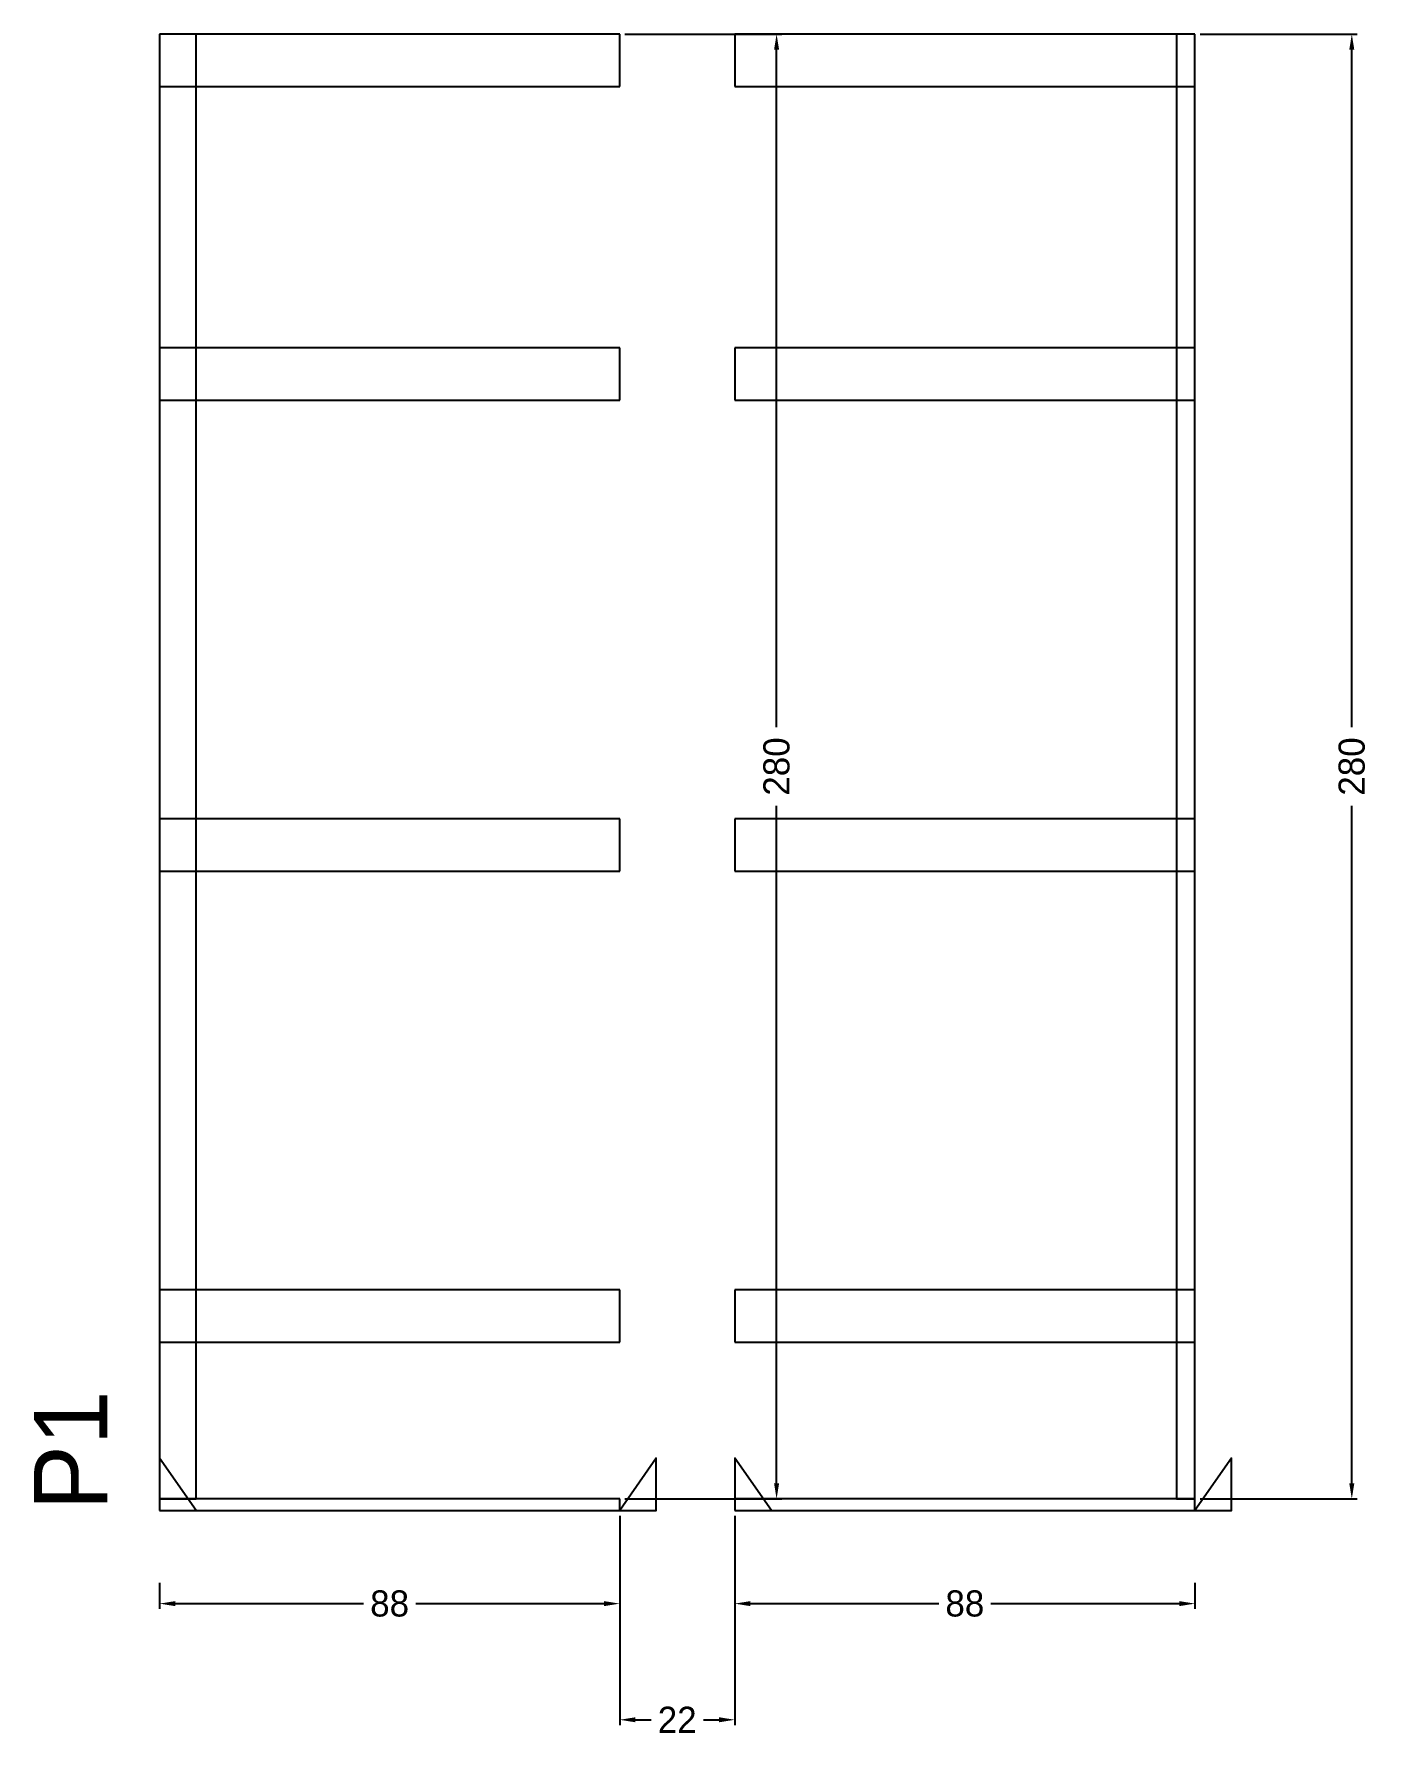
# Model space of a CAD drawing. Header units: centimetres. Extents: x -10500 to 4231, y -421 to 295.
# Drawn here: x 3976 to 4231.3, y -43.3 to 282.2 of the extents above; entities that cross this region are included whole.
import ezdxf

# ---------------------------------------------------------------- set-up
doc = ezdxf.new("R2010")
doc.units = ezdxf.units.CM
for name, color, linetype in [('COTA', 241, 'Continuous'), ('NOMENCLATURA', 7, 'Continuous'), ('SARR_2.2x10', 60, 'Continuous'), ('SARR_2.2x7', 40, 'Continuous')]:
    doc.layers.add(name, color=color, linetype=linetype)
doc.dimstyles.new('PAINEL-NOVA', dxfattribs={"dimtxt": 5, "dimasz": 3, "dimexe": 1, "dimexo": 1, "dimgap": 1, "dimtad": 1, "dimcen": 2.5, "dimazin": 3, "dimtfac": 1, "dimtmove": 0, "dimatfit": 3})

msp = doc.modelspace()

# ---------------------------------------------------------------- texts
at = {"layer": 'NOMENCLATURA'}
msp.add_text('P1', height=14, rotation=90, dxfattribs=at).set_placement((3990, 0))

# ---------------------------------------------------------------- blocks, each defined once
blk = doc.blocks.new('_CLOSEDFILLED')
at = {"color": 0, "linetype": 'BYBLOCK'}
blk.add_solid([(-1, 0.16), (0, 0), (-1, -0.16)], dxfattribs=at)
blk = doc.blocks.new('*D26')
for p, q in [((4000, -13.8), (4000, -18.8)), ((4088, -13.8), (4088, -18.8)), ((4003, -17.8), (4039, -17.8)), ((4049, -17.8), (4085, -17.8))]:
    blk.add_line(p, q)
at = {"layer": 'Defpoints'}
for p in [(4000, -12.8), (4088, -12.8), (4000, -17.8)]:
    blk.add_point(p, dxfattribs=at)
at = {"layer": 'SARR_2.2x10', "xscale": 3, "yscale": 3, "rotation": 180}
blk.add_blockref('_CLOSEDFILLED', (4000, -17.8), dxfattribs=at)
at = {"layer": 'SARR_2.2x10', "xscale": 3, "yscale": 3}
blk.add_blockref('_CLOSEDFILLED', (4088, -17.8), dxfattribs=at)
at = {"layer": 'SARR_2.2x10', "insert": (4044, -17.8), "char_height": 5, "attachment_point": 5}
blk.add_mtext('88', dxfattribs=at)
blk = doc.blocks.new('*D27')
for p, q in [((4089, 282.2), (4119, 282.2)), ((4118, 149.7), (4118, 279.2)), ((4118, 5.2), (4118, 134.7)), ((4089, 2.2), (4119, 2.2))]:
    blk.add_line(p, q)
at = {"layer": 'Defpoints'}
for p in [(4088, 282.2), (4088, 2.2), (4118, 2.2)]:
    blk.add_point(p, dxfattribs=at)
at = {"layer": 'SARR_2.2x10', "xscale": 3, "yscale": 3}
for p, rotation in [((4118, 282.2), 90), ((4118, 2.2), 270)]:
    blk.add_blockref('_CLOSEDFILLED', p, dxfattribs=dict(at, rotation=rotation))
at = {"layer": 'SARR_2.2x10', "insert": (4118, 142.2), "char_height": 5, "attachment_point": 5, "rotation": 90}
blk.add_mtext('280', dxfattribs=at)
blk = doc.blocks.new('GRA-E')
at = {"layer": 'SARR_2.2x7'}
blk.add_lwpolyline([(0, 0), (7, 0), (0, 10)], close=True, dxfattribs=at)
blk = doc.blocks.new('GRA-D')
at = {"layer": 'SARR_2.2x7'}
blk.add_lwpolyline([(0, 0), (7, 0), (7, 10)], close=True, dxfattribs=at)
blk = doc.blocks.new('*D28')
for p, q in [((4110, -13.8), (4110, -18.8)), ((4198, -13.8), (4198, -18.8)), ((4113, -17.8), (4149, -17.8)), ((4159, -17.8), (4195, -17.8))]:
    blk.add_line(p, q)
at = {"layer": 'Defpoints'}
for p in [(4110, -12.8), (4198, -12.8), (4110, -17.8)]:
    blk.add_point(p, dxfattribs=at)
at = {"layer": 'SARR_2.2x10', "xscale": 3, "yscale": 3, "rotation": 180}
blk.add_blockref('_CLOSEDFILLED', (4110, -17.8), dxfattribs=at)
at = {"layer": 'SARR_2.2x10', "xscale": 3, "yscale": 3}
blk.add_blockref('_CLOSEDFILLED', (4198, -17.8), dxfattribs=at)
at = {"layer": 'SARR_2.2x10', "insert": (4154, -17.8), "char_height": 5, "attachment_point": 5}
blk.add_mtext('88', dxfattribs=at)
blk = doc.blocks.new('*D29')
for p, q in [((4199, 282.2), (4229, 282.2)), ((4228, 149.7), (4228, 279.2)), ((4228, 5.2), (4228, 134.7)), ((4199, 2.2), (4229, 2.2))]:
    blk.add_line(p, q)
at = {"layer": 'Defpoints'}
for p in [(4198, 282.2), (4198, 2.2), (4228, 2.2)]:
    blk.add_point(p, dxfattribs=at)
at = {"layer": 'SARR_2.2x10', "xscale": 3, "yscale": 3}
for p, rotation in [((4228, 282.2), 90), ((4228, 2.2), 270)]:
    blk.add_blockref('_CLOSEDFILLED', p, dxfattribs=dict(at, rotation=rotation))
at = {"layer": 'SARR_2.2x10', "insert": (4228, 142.2), "char_height": 5, "attachment_point": 5, "rotation": 90}
blk.add_mtext('280', dxfattribs=at)
blk = doc.blocks.new('*D30')
for p, q in [((4199, 282.2), (4229, 282.2)), ((4228, 149.7), (4228, 279.2)), ((4228, 5.2), (4228, 134.7)), ((4199, 2.2), (4229, 2.2))]:
    blk.add_line(p, q)
at = {"layer": 'Defpoints'}
for p in [(4198, 282.2), (4198, 2.2), (4228, 2.2)]:
    blk.add_point(p, dxfattribs=at)
at = {"layer": 'SARR_2.2x10', "xscale": 3, "yscale": 3}
for p, rotation in [((4228, 282.2), 90), ((4228, 2.2), 270)]:
    blk.add_blockref('_CLOSEDFILLED', p, dxfattribs=dict(at, rotation=rotation))
at = {"layer": 'SARR_2.2x10', "insert": (4228, 142.2), "char_height": 5, "attachment_point": 5, "rotation": 90}
blk.add_mtext('280', dxfattribs=at)
blk = doc.blocks.new('*D31')
for p, q in [((4199, 282.2), (4229, 282.2)), ((4228, 149.7), (4228, 279.2)), ((4228, 5.2), (4228, 134.7)), ((4199, 2.2), (4229, 2.2))]:
    blk.add_line(p, q)
at = {"layer": 'Defpoints'}
for p in [(4198, 282.2), (4198, 2.2), (4228, 2.2)]:
    blk.add_point(p, dxfattribs=at)
at = {"layer": 'SARR_2.2x10', "xscale": 3, "yscale": 3}
for p, rotation in [((4228, 282.2), 90), ((4228, 2.2), 270)]:
    blk.add_blockref('_CLOSEDFILLED', p, dxfattribs=dict(at, rotation=rotation))
at = {"layer": 'SARR_2.2x10', "insert": (4228, 142.2), "char_height": 5, "attachment_point": 5, "rotation": 90}
blk.add_mtext('280', dxfattribs=at)
blk = doc.blocks.new('*D32')
for p, q in [((4199, 282.2), (4229, 282.2)), ((4228, 149.7), (4228, 279.2)), ((4228, 5.2), (4228, 134.7)), ((4199, 2.2), (4229, 2.2))]:
    blk.add_line(p, q)
at = {"layer": 'Defpoints'}
for p in [(4198, 282.2), (4198, 2.2), (4228, 2.2)]:
    blk.add_point(p, dxfattribs=at)
at = {"layer": 'SARR_2.2x10', "xscale": 3, "yscale": 3}
for p, rotation in [((4228, 282.2), 90), ((4228, 2.2), 270)]:
    blk.add_blockref('_CLOSEDFILLED', p, dxfattribs=dict(at, rotation=rotation))
at = {"layer": 'SARR_2.2x10', "insert": (4228, 142.2), "char_height": 5, "attachment_point": 5, "rotation": 90}
blk.add_mtext('280', dxfattribs=at)
blk = doc.blocks.new('*D33')
for p, q in [((4199, 282.2), (4229, 282.2)), ((4228, 149.7), (4228, 279.2)), ((4228, 5.2), (4228, 134.7)), ((4199, 2.2), (4229, 2.2))]:
    blk.add_line(p, q)
at = {"layer": 'Defpoints'}
for p in [(4198, 282.2), (4198, 2.2), (4228, 2.2)]:
    blk.add_point(p, dxfattribs=at)
at = {"layer": 'SARR_2.2x10', "xscale": 3, "yscale": 3}
for p, rotation in [((4228, 282.2), 90), ((4228, 2.2), 270)]:
    blk.add_blockref('_CLOSEDFILLED', p, dxfattribs=dict(at, rotation=rotation))
at = {"layer": 'SARR_2.2x10', "insert": (4228, 142.2), "char_height": 5, "attachment_point": 5, "rotation": 90}
blk.add_mtext('280', dxfattribs=at)
blk = doc.blocks.new('*D34')
for p, q in [((4199, 282.2), (4229, 282.2)), ((4228, 149.7), (4228, 279.2)), ((4228, 5.2), (4228, 134.7)), ((4199, 2.2), (4229, 2.2))]:
    blk.add_line(p, q)
at = {"layer": 'Defpoints'}
for p in [(4198, 282.2), (4198, 2.2), (4228, 2.2)]:
    blk.add_point(p, dxfattribs=at)
at = {"layer": 'SARR_2.2x10', "xscale": 3, "yscale": 3}
for p, rotation in [((4228, 282.2), 90), ((4228, 2.2), 270)]:
    blk.add_blockref('_CLOSEDFILLED', p, dxfattribs=dict(at, rotation=rotation))
at = {"layer": 'SARR_2.2x10', "insert": (4228, 142.2), "char_height": 5, "attachment_point": 5, "rotation": 90}
blk.add_mtext('280', dxfattribs=at)
blk = doc.blocks.new('*D35')
for p, q in [((4199, 282.2), (4229, 282.2)), ((4228, 149.7), (4228, 279.2)), ((4228, 5.2), (4228, 134.7)), ((4199, 2.2), (4229, 2.2))]:
    blk.add_line(p, q)
at = {"layer": 'Defpoints'}
for p in [(4198, 282.2), (4198, 2.2), (4228, 2.2)]:
    blk.add_point(p, dxfattribs=at)
at = {"layer": 'SARR_2.2x10', "xscale": 3, "yscale": 3}
for p, rotation in [((4228, 282.2), 90), ((4228, 2.2), 270)]:
    blk.add_blockref('_CLOSEDFILLED', p, dxfattribs=dict(at, rotation=rotation))
at = {"layer": 'SARR_2.2x10', "insert": (4228, 142.2), "char_height": 5, "attachment_point": 5, "rotation": 90}
blk.add_mtext('280', dxfattribs=at)
blk = doc.blocks.new('*D36')
for p, q in [((4199, 282.2), (4229, 282.2)), ((4228, 149.7), (4228, 279.2)), ((4228, 5.2), (4228, 134.7)), ((4199, 2.2), (4229, 2.2))]:
    blk.add_line(p, q)
at = {"layer": 'Defpoints'}
for p in [(4198, 282.2), (4198, 2.2), (4228, 2.2)]:
    blk.add_point(p, dxfattribs=at)
at = {"layer": 'SARR_2.2x10', "xscale": 3, "yscale": 3}
for p, rotation in [((4228, 282.2), 90), ((4228, 2.2), 270)]:
    blk.add_blockref('_CLOSEDFILLED', p, dxfattribs=dict(at, rotation=rotation))
at = {"layer": 'SARR_2.2x10', "insert": (4228, 142.2), "char_height": 5, "attachment_point": 5, "rotation": 90}
blk.add_mtext('280', dxfattribs=at)
blk = doc.blocks.new('*D37')
for p, q in [((4199, 282.2), (4229, 282.2)), ((4228, 149.7), (4228, 279.2)), ((4228, 5.2), (4228, 134.7)), ((4199, 2.2), (4229, 2.2))]:
    blk.add_line(p, q)
at = {"layer": 'Defpoints'}
for p in [(4198, 282.2), (4198, 2.2), (4228, 2.2)]:
    blk.add_point(p, dxfattribs=at)
at = {"layer": 'SARR_2.2x10', "xscale": 3, "yscale": 3}
for p, rotation in [((4228, 282.2), 90), ((4228, 2.2), 270)]:
    blk.add_blockref('_CLOSEDFILLED', p, dxfattribs=dict(at, rotation=rotation))
at = {"layer": 'SARR_2.2x10', "insert": (4228, 142.2), "char_height": 5, "attachment_point": 5, "rotation": 90}
blk.add_mtext('280', dxfattribs=at)
blk = doc.blocks.new('*D38')
for p, q in [((4199, 282.2), (4229, 282.2)), ((4228, 149.7), (4228, 279.2)), ((4228, 5.2), (4228, 134.7)), ((4199, 2.2), (4229, 2.2))]:
    blk.add_line(p, q)
at = {"layer": 'Defpoints'}
for p in [(4198, 282.2), (4198, 2.2), (4228, 2.2)]:
    blk.add_point(p, dxfattribs=at)
at = {"layer": 'SARR_2.2x10', "xscale": 3, "yscale": 3}
for p, rotation in [((4228, 282.2), 90), ((4228, 2.2), 270)]:
    blk.add_blockref('_CLOSEDFILLED', p, dxfattribs=dict(at, rotation=rotation))
at = {"layer": 'SARR_2.2x10', "insert": (4228, 142.2), "char_height": 5, "attachment_point": 5, "rotation": 90}
blk.add_mtext('280', dxfattribs=at)
blk = doc.blocks.new('*D39')
for p, q in [((4088, -1), (4088, -41)), ((4110, -1), (4110, -41)), ((4091, -40), (4094, -40)), ((4104, -40), (4107, -40))]:
    blk.add_line(p, q)
at = {"layer": 'Defpoints'}
for p in [(4088, 0), (4110, 0), (4088, -40)]:
    blk.add_point(p, dxfattribs=at)
at = {"layer": 'COTA', "xscale": 3, "yscale": 3, "rotation": 180}
blk.add_blockref('_CLOSEDFILLED', (4088, -40), dxfattribs=at)
at = {"layer": 'COTA', "xscale": 3, "yscale": 3}
blk.add_blockref('_CLOSEDFILLED', (4110, -40), dxfattribs=at)
at = {"layer": 'COTA', "insert": (4099, -40), "char_height": 5, "attachment_point": 5}
blk.add_mtext('22', dxfattribs=at)

# ---------------------------------------------------------------- dimensions: what is measured, and where the dimension line sits
at = {"layer": 'COTA'}
dim = msp.add_linear_dim(base=(4088, -40), p1=(4088, 0), p2=(4110, 0), dimstyle='PAINEL-NOVA', dxfattribs=at)
dim.commit()
dim.dimension.update_dxf_attribs({"geometry": '*D39', "text_midpoint": (4099, -40)})
at = {"layer": 'SARR_2.2x10'}
for base, p1, p2, picture, middle in [((4118, 2.2), (4088, 2.2), (4088, 282.2), '*D27', (4118, 142.2)), ((4228, 2.2), (4198, 2.2), (4198, 282.2), '*D29', (4228, 142.2)), ((4228, 2.2), (4198, 2.2), (4198, 282.2), '*D30', (4228, 142.2)), ((4228, 2.2), (4198, 2.2), (4198, 282.2), '*D31', (4228, 142.2)), ((4228, 2.2), (4198, 2.2), (4198, 282.2), '*D32', (4228, 142.2)), ((4228, 2.2), (4198, 2.2), (4198, 282.2), '*D33', (4228, 142.2)), ((4228, 2.2), (4198, 2.2), (4198, 282.2), '*D34', (4228, 142.2)), ((4228, 2.2), (4198, 2.2), (4198, 282.2), '*D35', (4228, 142.2)), ((4228, 2.2), (4198, 2.2), (4198, 282.2), '*D36', (4228, 142.2)), ((4228, 2.2), (4198, 2.2), (4198, 282.2), '*D37', (4228, 142.2)), ((4228, 2.2), (4198, 2.2), (4198, 282.2), '*D38', (4228, 142.2))]:
    dim = msp.add_linear_dim(base=base, p1=p1, p2=p2, angle=90, dimstyle='PAINEL-NOVA', dxfattribs=at)
    dim.commit()
    dim.dimension.update_dxf_attribs({"geometry": picture, "text_midpoint": middle})
for base, p1, p2, picture, middle in [((4000, -17.8), (4000, -12.8), (4088, -12.8), '*D26', (4044, -17.8)), ((4110, -17.8), (4110, -12.8), (4198, -12.8), '*D28', (4154, -17.8))]:
    dim = msp.add_linear_dim(base=base, p1=p1, p2=p2, dimstyle='PAINEL-NOVA', dxfattribs=at)
    dim.commit()
    dim.dimension.update_dxf_attribs({"geometry": picture, "text_midpoint": middle})

# ---------------------------------------------------------------- linework, layer by layer
at = {"layer": 'SARR_2.2x10'}
for p, q in [((4088, 282.2), (4000, 282.2)), ((4000, 282.2), (4000, 272.2)), ((4088, 272.2), (4088, 282.2)), ((4198, 282.2), (4110, 282.2)), ((4110, 282.2), (4110, 272.2)), ((4198, 272.2), (4198, 282.2)), ((4000, 272.2), (4088, 272.2)), ((4110, 272.2), (4198, 272.2)), ((4088, 222.2), (4000, 222.2)), ((4000, 222.2), (4000, 212.2)), ((4088, 212.2), (4088, 222.2)), ((4198, 222.2), (4110, 222.2)), ((4110, 222.2), (4110, 212.2)), ((4198, 212.2), (4198, 222.2)), ((4000, 212.2), (4088, 212.2)), ((4110, 212.2), (4198, 212.2)), ((4088, 132.2), (4000, 132.2)), ((4000, 132.2), (4000, 122.2)), ((4088, 122.2), (4088, 132.2)), ((4198, 132.2), (4110, 132.2)), ((4110, 132.2), (4110, 122.2)), ((4198, 122.2), (4198, 132.2)), ((4000, 122.2), (4088, 122.2)), ((4110, 122.2), (4198, 122.2)), ((4088, 42.2), (4000, 42.2)), ((4000, 42.2), (4000, 32.2)), ((4088, 32.2), (4088, 42.2)), ((4198, 42.2), (4110, 42.2)), ((4110, 42.2), (4110, 32.2)), ((4198, 32.2), (4198, 42.2)), ((4000, 32.2), (4088, 32.2)), ((4110, 32.2), (4198, 32.2))]:
    msp.add_line(p, q, dxfattribs=at)
at = {"layer": 'SARR_2.2x7'}
for p, q in [((4007, 282.2), (4000, 282.2)), ((4000, 282.2), (4000, 2.2)), ((4007, 2.2), (4007, 282.2)), ((4198, 282.2), (4194.5, 282.2)), ((4194.5, 282.2), (4194.5, 2.2)), ((4198, 2.2), (4198, 282.2)), ((4088, 2.2), (4000, 2.2)), ((4000, 2.2), (4000, 0)), ((4000, 2.2), (4007, 2.2)), ((4000, 0), (4088, 0)), ((4088, 0), (4088, 2.2)), ((4198, 2.2), (4110, 2.2)), ((4110, 2.2), (4110, 0)), ((4110, 0), (4198, 0)), ((4194.5, 2.2), (4198, 2.2)), ((4198, 0), (4198, 2.2))]:
    msp.add_line(p, q, dxfattribs=at)

# ---------------------------------------------------------------- block references
for name, p in [('GRA-E', (4000, 0)), ('GRA-D', (4088, 0)), ('GRA-E', (4110, 0)), ('GRA-D', (4198, 0))]:
    msp.add_blockref(name, p, dxfattribs=at)

msp.set_redraw_order([(e.dxf.handle, doc.entitydb.next_handle()) for e in msp.query("TEXT MTEXT ATTDEF DIMENSION ARC_DIMENSION")])  # texts and dimensions are drawn at this point

doc.saveas('drawing.dxf')
